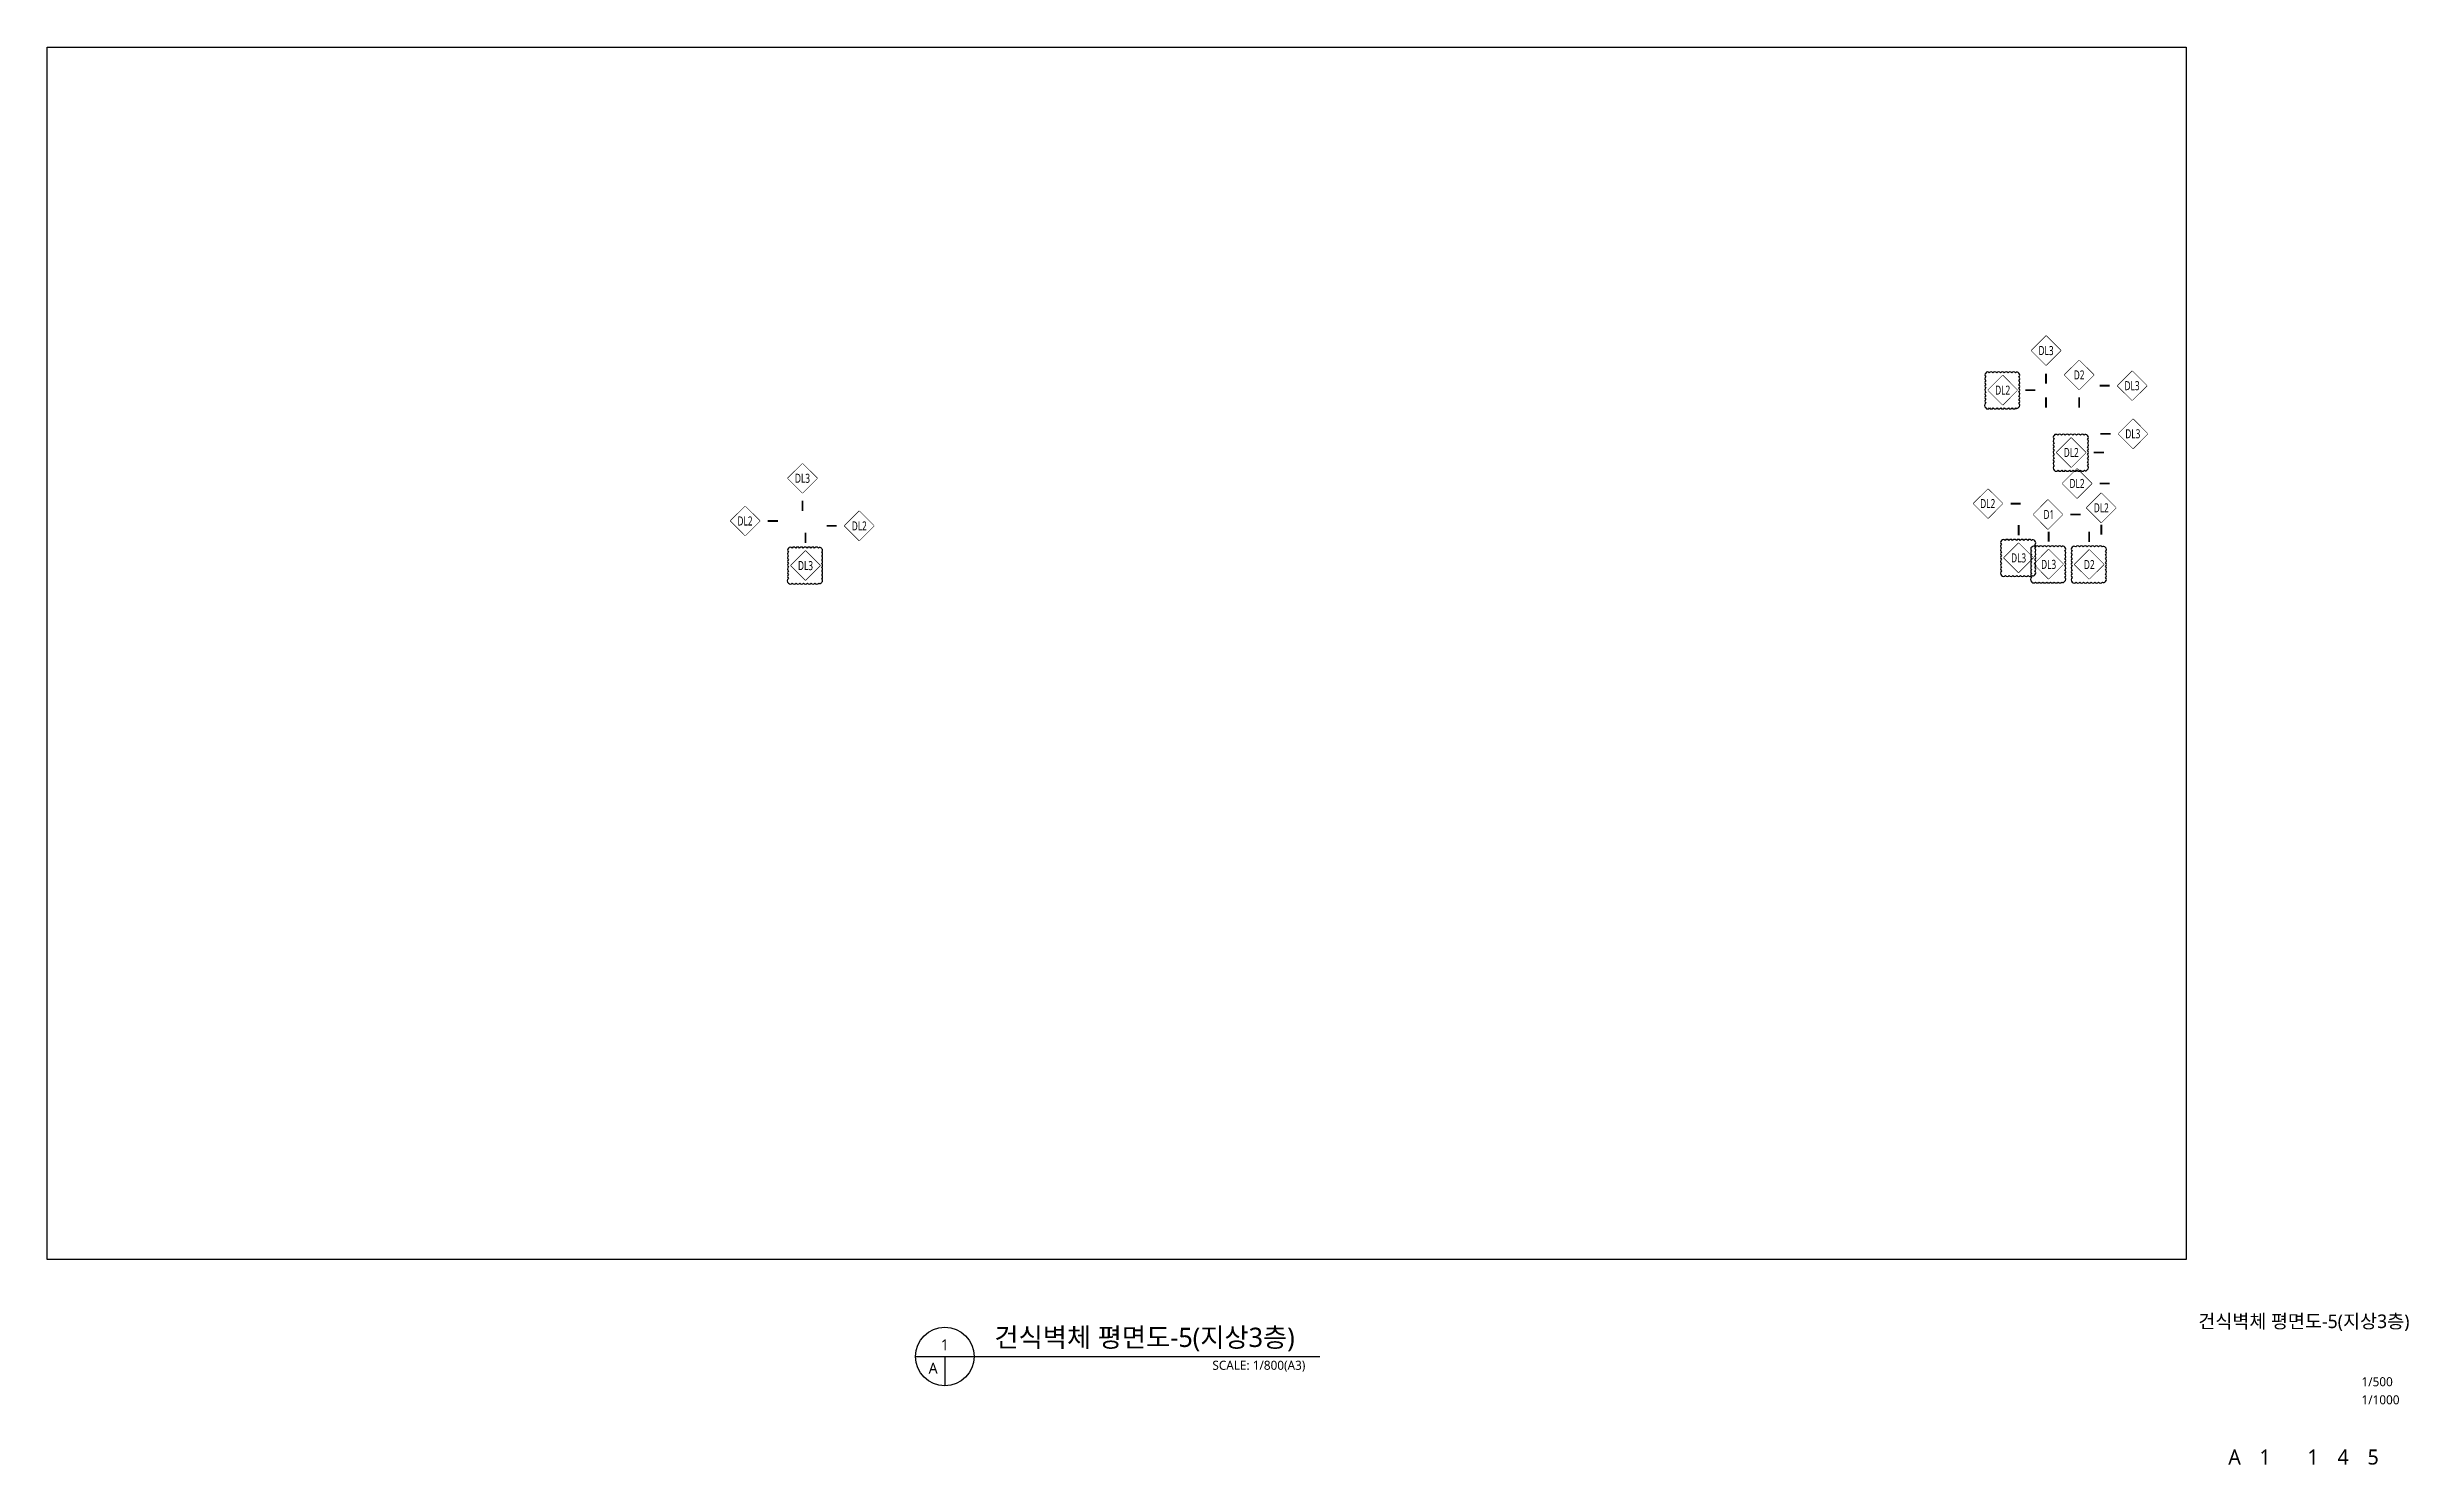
# Model space of a CAD drawing. Header units: millimetres. Extents: x 8000 to 321558, y 7472 to 1578084.
# Drawn here: x 8000 to 321558, y 468244 to 656484 of the extents above; entities that cross this region are included whole.
import ezdxf
from ezdxf.enums import TextEntityAlignment as Align

# ---------------------------------------------------------------- set-up
doc = ezdxf.new("R2010")
doc.units = ezdxf.units.MM
doc.header["$LTSCALE"] = 1000
doc.header["$MEASUREMENT"] = 0
doc.layers.get('Defpoints').update_dxf_attribs({"color": 161, "linetype": 'CONTINUOUS'})
doc.layers.add('A-WAL-TAG', color=7, linetype='CONTINUOUS', lineweight=0)
for name, color, linetype in [('SYM', 7, 'CONTINUOUS'), ('TEXT', 3, 'CONTINUOUS'), ('TEXT-TITLE', 6, 'CONTINUOUS'), ('TEXT-기입', 6, 'CONTINUOUS')]:
    doc.layers.add(name, color=color, linetype=linetype)
doc.layers.add('수정20221020', color=161, linetype='CONTINUOUS', plot=False)
doc.styles.add('kcc건식벽체부호', font='malgun_0.ttf')
doc.styles.add('나눔바른고딕', font='NanumBarunGothic.ttf')

msp = doc.modelspace()

# ---------------------------------------------------------------- texts
at = {"layer": 'TEXT', "style": '나눔바른고딕'}
msp.add_text('건식벽체 평면도-5(지상3층)', height=2560, dxfattribs=at).set_placement((133759, 483887))
for s, p in [('1', (127182, 484176)), ('A', (125630, 481073))]:
    msp.add_text(s, height=1440, dxfattribs=at).set_placement(p, align=Align.MIDDLE)
msp.add_text('SCALE: 1/800(A3)', height=1200, dxfattribs=at).set_placement((175050, 482055), align=Align.TOP_RIGHT)
at = {"layer": 'TEXT-TITLE', "style": '나눔바른고딕'}
msp.add_text('건식벽체 평면도-5(지상3층)', height=1800, dxfattribs=at).set_placement((307631, 486396), align=Align.CENTER)
at = {"layer": 'TEXT-기입', "style": '나눔바른고딕'}
for s, p in [('1/500', (315281, 478312)), ('1/1000', (315281, 475912))]:
    msp.add_text(s, height=1200, dxfattribs=at).set_placement(p, align=Align.BOTTOM_LEFT)
for s, p in [('A', (298431, 469272)), ('1', (302481, 469272)), ('1', (308831, 469272)), ('4', (312831, 469272)), ('5', (316831, 469272))]:
    msp.add_text(s, height=2000, dxfattribs=at).set_placement(p, align=Align.MIDDLE_CENTER)

# ---------------------------------------------------------------- blocks, each defined once
blk = doc.blocks.new('케이씨씨부호')
at = {"layer": 'A-WAL-TAG'}
blk.add_lwpolyline([(9958, 15966), (10605, 16612), (11251, 15966), (10605, 15319), (9958, 15966)], dxfattribs=at)
blk.add_wipeout([(10605, 16612), (9958, 15966), (10605, 15319), (11251, 15966)]).dxf.layer = 'A-WAL-TAG'
at = {"layer": 'A-WAL-TAG', "color": 2, "style": 'kcc건식벽체부호', "width": 0.7}
blk.add_attdef('벽체종류', text='', height=400, dxfattribs=at).set_placement((10605, 15966), align=Align.MIDDLE_CENTER)

# ---------------------------------------------------------------- linework, layer by layer
at = {"layer": 'A-WAL-TAG'}
for points in [[(273399, 611804, 0, 0, 0), (273399, 609974, 240, 240, 0), (273399, 608624, 240, 240, 0)], [(269580, 610945, 0, 0, 0), (270630, 610945, 240, 240, 0), (271980, 610945, 240, 240, 0)], [(277788, 611024, 0, 0, 0), (277788, 609974, 240, 240, 0), (277788, 608624, 240, 240, 0)], [(283005, 605154, 0, 0, 0), (281955, 605154, 240, 240, 0), (280605, 605154, 240, 240, 0)], [(278680, 602663, 0, 0, 0), (279730, 602663, 240, 240, 0), (281080, 602663, 240, 240, 0)], [(108280, 597304, 0, 0, 0), (108280, 596254, 240, 240, 0), (108280, 594904, 240, 240, 0)], [(267630, 595879, 0, 0, 0), (268680, 595879, 240, 240, 0), (270030, 595879, 240, 240, 0)], [(102623, 593571, 0, 0, 0), (103673, 593571, 240, 240, 0), (105023, 593571, 240, 240, 0)], [(113880, 592933, 0, 0, 0), (112830, 592933, 240, 240, 0), (111480, 592933, 240, 240, 0)], [(269752, 590628, 0, 0, 0), (269752, 591678, 240, 240, 0), (269752, 593028, 240, 240, 0)], [(280730, 593376, 0, 0, 0), (280730, 593103, 240, 240, 0), (280730, 591753, 240, 240, 0)], [(108680, 589608, 0, 0, 0), (108680, 590658, 240, 240, 0), (108680, 592008, 240, 240, 0)], [(273743, 589773, 0, 0, 0), (273743, 590823, 240, 240, 0), (273743, 592173, 240, 240, 0)]]:
    msp.add_lwpolyline(points, format="xyseb", dxfattribs=at)
at = {"layer": 'Defpoints', "ltscale": 10000}
msp.add_lwpolyline([(8000, 656484), (292000, 656484), (292000, 495516), (8000, 495516)], close=True, dxfattribs=at)
at = {"layer": 'SYM'}
for p, q in [((123303, 482624), (176984, 482624)), ((127182, 482624), (127182, 478746))]:
    msp.add_line(p, q, dxfattribs=at)
msp.add_circle((127182, 482624), 3879, dxfattribs=at)

msp.set_redraw_order([(e.dxf.handle, doc.entitydb.next_handle()) for e in msp.query("TEXT MTEXT ATTDEF DIMENSION ARC_DIMENSION")])  # texts and dimensions are drawn at this point

# ---------------------------------------------------------------- next in the draw order: block references
at = {"layer": 'A-WAL-TAG', "xscale": 3, "yscale": 3, "zscale": 3}
for p, values in [((245974, 565067), {'벽체종류': 'D2'}), ((235827, 563048), {'벽체종류': 'DL2'}), ((248916, 547419), {'벽체종류': 'DL2'})]:
    msp.add_blockref('케이씨씨부호', p, dxfattribs=at).add_auto_attribs(values)
at = {"layer": 'A-WAL-TAG'}
ref = msp.add_blockref('케이씨씨부호', (316759, 557257), dxfattribs=dict(at, xscale=-3, yscale=3, zscale=3))
ref.add_attrib('벽체종류', 'DL3', dxfattribs={"color": 2, "height": 1200, "style": 'kcc건식벽체부호', "width": 0.7}).set_placement((284918, 605154), align=Align.MIDDLE_CENTER)
ref = msp.add_blockref('케이씨씨부호', (76466, 647140), dxfattribs=dict(at, xscale=-3, yscale=3, zscale=3, rotation=180))
ref.add_attrib('벽체종류', 'DL3', dxfattribs={"color": 2, "height": 1200, "style": 'kcc건식벽체부호', "width": 0.7}).set_placement((108280, 599244), align=Align.MIDDLE_CENTER)
ref = msp.add_blockref('케이씨씨부호', (297505, 547982), dxfattribs=dict(at, xscale=-3, yscale=3, zscale=3))
ref.add_attrib('벽체종류', 'DL2', dxfattribs={"color": 2, "height": 1200, "style": 'kcc건식벽체부호', "width": 0.7}).set_placement((265654, 595879), align=Align.MIDDLE_CENTER)
ref = msp.add_blockref('케이씨씨부호', (132497, 545675), dxfattribs=dict(at, xscale=-3, yscale=3, zscale=3))
ref.add_attrib('벽체종류', 'DL2', dxfattribs={"color": 2, "height": 1200, "style": 'kcc건식벽체부호', "width": 0.7}).set_placement((100647, 593571), align=Align.MIDDLE_CENTER)
ref = msp.add_blockref('케이씨씨부호', (84006, 640829), dxfattribs=dict(at, xscale=-3, yscale=3, zscale=3, rotation=180))
ref.add_attrib('벽체종류', 'DL2', dxfattribs={"color": 2, "height": 1200, "style": 'kcc건식벽체부호', "width": 0.7}).set_placement((115820, 592913), align=Align.MIDDLE_CENTER)
ref = msp.add_blockref('케이씨씨부호', (76866, 635565), dxfattribs=dict(at, xscale=-3, yscale=3, zscale=3, rotation=180))
ref.add_attrib('벽체종류', 'DL3', dxfattribs={"color": 2, "height": 1200, "style": 'kcc건식벽체부호', "width": 0.7}).set_placement((108680, 587648), align=Align.MIDDLE_CENTER)
ref = msp.add_blockref('케이씨씨부호', (241929, 635730), dxfattribs=dict(at, xscale=-3, yscale=3, zscale=3, rotation=180))
ref.add_attrib('벽체종류', 'DL3', dxfattribs={"color": 2, "height": 1200, "style": 'kcc건식벽체부호', "width": 0.7}).set_placement((273743, 587813), align=Align.MIDDLE_CENTER)

# ---------------------------------------------------------------- next in the draw order: linework, layer by layer
for points in [[(282905, 611539, 0, 0, 0), (281855, 611539, 240, 240, 0), (280505, 611539, 240, 240, 0)], [(279455, 598553, 0, 0, 0), (280505, 598553, 240, 240, 0), (281855, 598553, 240, 240, 0)], [(275590, 594437, 0, 0, 0), (276640, 594437, 240, 240, 0), (277990, 594437, 240, 240, 0)], [(279133, 589748, 0, 0, 0), (279133, 590798, 240, 240, 0), (279133, 592148, 240, 240, 0)]]:
    msp.add_lwpolyline(points, format="xyseb", dxfattribs=at)
at = {"layer": '수정20221020'}
msp.add_lwpolyline([(106429, 585304, 0.5205671), (106929, 585304, 0.5205671), (107429, 585304, 0.5205671), (107929, 585304, 0.5205671), (108429, 585304, 0.5205671), (108929, 585304, 0.5205671), (109429, 585304, 0.5205671), (109929, 585304, 0.5205671), (110429, 585304, 0.5205671), (110822, 585411, 0.5205671), (110822, 585911, 0.5205671), (110822, 586411, 0.5205671), (110822, 586911, 0.5205671), (110822, 587411, 0.5205671), (110822, 587911, 0.5205671), (110822, 588411, 0.5205671), (110822, 588911, 0.5205671), (110822, 589411, 0.5205671), (110822, 589911, 0.5205671), (110392, 589981, 0.5205671), (109892, 589981, 0.5205671), (109392, 589981, 0.5205671), (108892, 589981, 0.5205671), (108392, 589981, 0.5205671), (107892, 589981, 0.5205671), (107392, 589981, 0.5205671), (106892, 589981, 0.5205671), (106429, 589943, 0.5205671), (106429, 589443, 0.5205671), (106429, 588943, 0.5205671), (106429, 588443, 0.5205671), (106429, 587943, 0.5205671), (106429, 587443, 0.5205671), (106429, 586943, 0.5205671), (106429, 586443, 0.5205671), (106429, 585943, 0.5205671)], format="xyb", close=True, dxfattribs=at)

# ---------------------------------------------------------------- next in the draw order: block references
at = {"layer": 'A-WAL-TAG', "xscale": 3, "yscale": 3, "zscale": 3}
msp.add_blockref('케이씨씨부호', (241585, 568305), dxfattribs=at).add_auto_attribs({'벽체종류': 'DL3'})
at = {"layer": 'A-WAL-TAG'}
ref = msp.add_blockref('케이씨씨부호', (237938, 636585), dxfattribs=dict(at, xscale=-3, yscale=3, zscale=3, rotation=180))
ref.add_attrib('벽체종류', 'DL3', dxfattribs={"color": 2, "height": 1200, "style": 'kcc건식벽체부호', "width": 0.7}).set_placement((269752, 588669), align=Align.MIDDLE_CENTER)

# ---------------------------------------------------------------- next in the draw order: linework, layer by layer
msp.add_lwpolyline([(273399, 614262, 0, 0, 0), (273399, 613154, 240, 240, 0), (273399, 611804, 240, 240, 0)], format="xyseb", dxfattribs=at)
at = {"layer": '수정20221020'}
msp.add_lwpolyline([(265390, 608580, 0.5205671), (265890, 608580, 0.5205671), (266390, 608580, 0.5205671), (266890, 608580, 0.5205671), (267390, 608580, 0.5205671), (267890, 608580, 0.5205671), (268390, 608580, 0.5205671), (268890, 608580, 0.5205671), (269390, 608580, 0.5205671), (269782, 608687, 0.5205671), (269782, 609187, 0.5205671), (269782, 609687, 0.5205671), (269782, 610187, 0.5205671), (269782, 610687, 0.5205671), (269782, 611187, 0.5205671), (269782, 611687, 0.5205671), (269782, 612187, 0.5205671), (269782, 612687, 0.5205671), (269782, 613187, 0.5205671), (269352, 613257, 0.5205671), (268852, 613257, 0.5205671), (268352, 613257, 0.5205671), (267852, 613257, 0.5205671), (267352, 613257, 0.5205671), (266852, 613257, 0.5205671), (266352, 613257, 0.5205671), (265852, 613257, 0.5205671), (265390, 613220, 0.5205671), (265390, 612720, 0.5205671), (265390, 612220, 0.5205671), (265390, 611720, 0.5205671), (265390, 611220, 0.5205671), (265390, 610720, 0.5205671), (265390, 610220, 0.5205671), (265390, 609720, 0.5205671), (265390, 609220, 0.5205671)], format="xyb", close=True, dxfattribs=at)

# ---------------------------------------------------------------- next in the draw order: block references
at = {"layer": 'A-WAL-TAG'}
ref = msp.add_blockref('케이씨씨부호', (316659, 563642), dxfattribs=dict(at, xscale=-3, yscale=3, zscale=3))
ref.add_attrib('벽체종류', 'DL3', dxfattribs={"color": 2, "height": 1200, "style": 'kcc건식벽체부호', "width": 0.7}).set_placement((284818, 611539), align=Align.MIDDLE_CENTER)
ref = msp.add_blockref('케이씨씨부호', (305464, 546541), dxfattribs=dict(at, xscale=-3, yscale=3, zscale=3))
ref.add_attrib('벽체종류', 'D1', dxfattribs={"color": 2, "height": 1200, "style": 'kcc건식벽체부호', "width": 0.7}).set_placement((273775, 594437), align=Align.MIDDLE_CENTER)
ref = msp.add_blockref('케이씨씨부호', (247319, 635705), dxfattribs=dict(at, xscale=-3, yscale=3, zscale=3, rotation=180))
ref.add_attrib('벽체종류', 'D2', dxfattribs={"color": 2, "height": 1200, "style": 'kcc건식벽체부호', "width": 0.7}).set_placement((279133, 587782), align=Align.MIDDLE_CENTER)

# ---------------------------------------------------------------- next in the draw order: linework, layer by layer
at = {"layer": '수정20221020'}
for points in [[(267501, 586325, 0.5205671), (268001, 586325, 0.5205671), (268501, 586325, 0.5205671), (269001, 586325, 0.5205671), (269501, 586325, 0.5205671), (270001, 586325, 0.5205671), (270501, 586325, 0.5205671), (271001, 586325, 0.5205671), (271501, 586325, 0.5205671), (271893, 586432, 0.5205671), (271893, 586932, 0.5205671), (271893, 587432, 0.5205671), (271893, 587932, 0.5205671), (271893, 588432, 0.5205671), (271893, 588932, 0.5205671), (271893, 589432, 0.5205671), (271893, 589932, 0.5205671), (271893, 590432, 0.5205671), (271893, 590932, 0.5205671), (271463, 591002, 0.5205671), (270963, 591002, 0.5205671), (270463, 591002, 0.5205671), (269963, 591002, 0.5205671), (269463, 591002, 0.5205671), (268963, 591002, 0.5205671), (268463, 591002, 0.5205671), (267963, 591002, 0.5205671), (267501, 590964, 0.5205671), (267501, 590464, 0.5205671), (267501, 589964, 0.5205671), (267501, 589464, 0.5205671), (267501, 588964, 0.5205671), (267501, 588464, 0.5205671), (267501, 587964, 0.5205671), (267501, 587464, 0.5205671), (267501, 586964, 0.5205671)], [(271492, 585469, 0.5205671), (271992, 585469, 0.5205671), (272492, 585469, 0.5205671), (272992, 585469, 0.5205671), (273492, 585469, 0.5205671), (273992, 585469, 0.5205671), (274492, 585469, 0.5205671), (274992, 585469, 0.5205671), (275492, 585469, 0.5205671), (275884, 585576, 0.5205671), (275884, 586076, 0.5205671), (275884, 586576, 0.5205671), (275884, 587076, 0.5205671), (275884, 587576, 0.5205671), (275884, 588076, 0.5205671), (275884, 588576, 0.5205671), (275884, 589076, 0.5205671), (275884, 589576, 0.5205671), (275884, 590076, 0.5205671), (275454, 590146, 0.5205671), (274954, 590146, 0.5205671), (274454, 590146, 0.5205671), (273954, 590146, 0.5205671), (273454, 590146, 0.5205671), (272954, 590146, 0.5205671), (272454, 590146, 0.5205671), (271954, 590146, 0.5205671), (271492, 590108, 0.5205671), (271492, 589608, 0.5205671), (271492, 589108, 0.5205671), (271492, 588608, 0.5205671), (271492, 588108, 0.5205671), (271492, 587608, 0.5205671), (271492, 587108, 0.5205671), (271492, 586608, 0.5205671), (271492, 586108, 0.5205671)], [(276882, 585444, 0.5205671), (277382, 585444, 0.5205671), (277882, 585444, 0.5205671), (278382, 585444, 0.5205671), (278882, 585444, 0.5205671), (279382, 585444, 0.5205671), (279882, 585444, 0.5205671), (280382, 585444, 0.5205671), (280882, 585444, 0.5205671), (281274, 585551, 0.5205671), (281274, 586051, 0.5205671), (281274, 586551, 0.5205671), (281274, 587051, 0.5205671), (281274, 587551, 0.5205671), (281274, 588051, 0.5205671), (281274, 588551, 0.5205671), (281274, 589051, 0.5205671), (281274, 589551, 0.5205671), (281274, 590051, 0.5205671), (280844, 590121, 0.5205671), (280344, 590121, 0.5205671), (279844, 590121, 0.5205671), (279344, 590121, 0.5205671), (278844, 590121, 0.5205671), (278344, 590121, 0.5205671), (277844, 590121, 0.5205671), (277344, 590121, 0.5205671), (276882, 590083, 0.5205671), (276882, 589583, 0.5205671), (276882, 589083, 0.5205671), (276882, 588583, 0.5205671), (276882, 588083, 0.5205671), (276882, 587583, 0.5205671), (276882, 587083, 0.5205671), (276882, 586583, 0.5205671), (276882, 586083, 0.5205671)]]:
    msp.add_lwpolyline(points, format="xyb", close=True, dxfattribs=at)

# ---------------------------------------------------------------- next in the draw order: block references
at = {"layer": 'A-WAL-TAG', "xscale": 3, "yscale": 3, "zscale": 3}
msp.add_blockref('케이씨씨부호', (245701, 550657), dxfattribs=at).add_auto_attribs({'벽체종류': 'DL2'})

# ---------------------------------------------------------------- next in the draw order: block references
msp.add_blockref('케이씨씨부호', (244926, 554767), dxfattribs=at).add_auto_attribs({'벽체종류': 'DL2'})

# ---------------------------------------------------------------- next in the draw order: linework, layer by layer
at = {"layer": '수정20221020'}
msp.add_lwpolyline([(274489, 600299, 0.5205671), (274989, 600299, 0.5205671), (275489, 600299, 0.5205671), (275989, 600299, 0.5205671), (276489, 600299, 0.5205671), (276989, 600299, 0.5205671), (277489, 600299, 0.5205671), (277989, 600299, 0.5205671), (278489, 600299, 0.5205671), (278882, 600406, 0.5205671), (278882, 600906, 0.5205671), (278882, 601406, 0.5205671), (278882, 601906, 0.5205671), (278882, 602406, 0.5205671), (278882, 602906, 0.5205671), (278882, 603406, 0.5205671), (278882, 603906, 0.5205671), (278882, 604406, 0.5205671), (278882, 604906, 0.5205671), (278452, 604976, 0.5205671), (277952, 604976, 0.5205671), (277452, 604976, 0.5205671), (276952, 604976, 0.5205671), (276452, 604976, 0.5205671), (275952, 604976, 0.5205671), (275452, 604976, 0.5205671), (274952, 604976, 0.5205671), (274489, 604939, 0.5205671), (274489, 604439, 0.5205671), (274489, 603939, 0.5205671), (274489, 603439, 0.5205671), (274489, 602939, 0.5205671), (274489, 602439, 0.5205671), (274489, 601939, 0.5205671), (274489, 601439, 0.5205671), (274489, 600939, 0.5205671)], format="xyb", close=True, dxfattribs=at)

doc.saveas('drawing.dxf')
